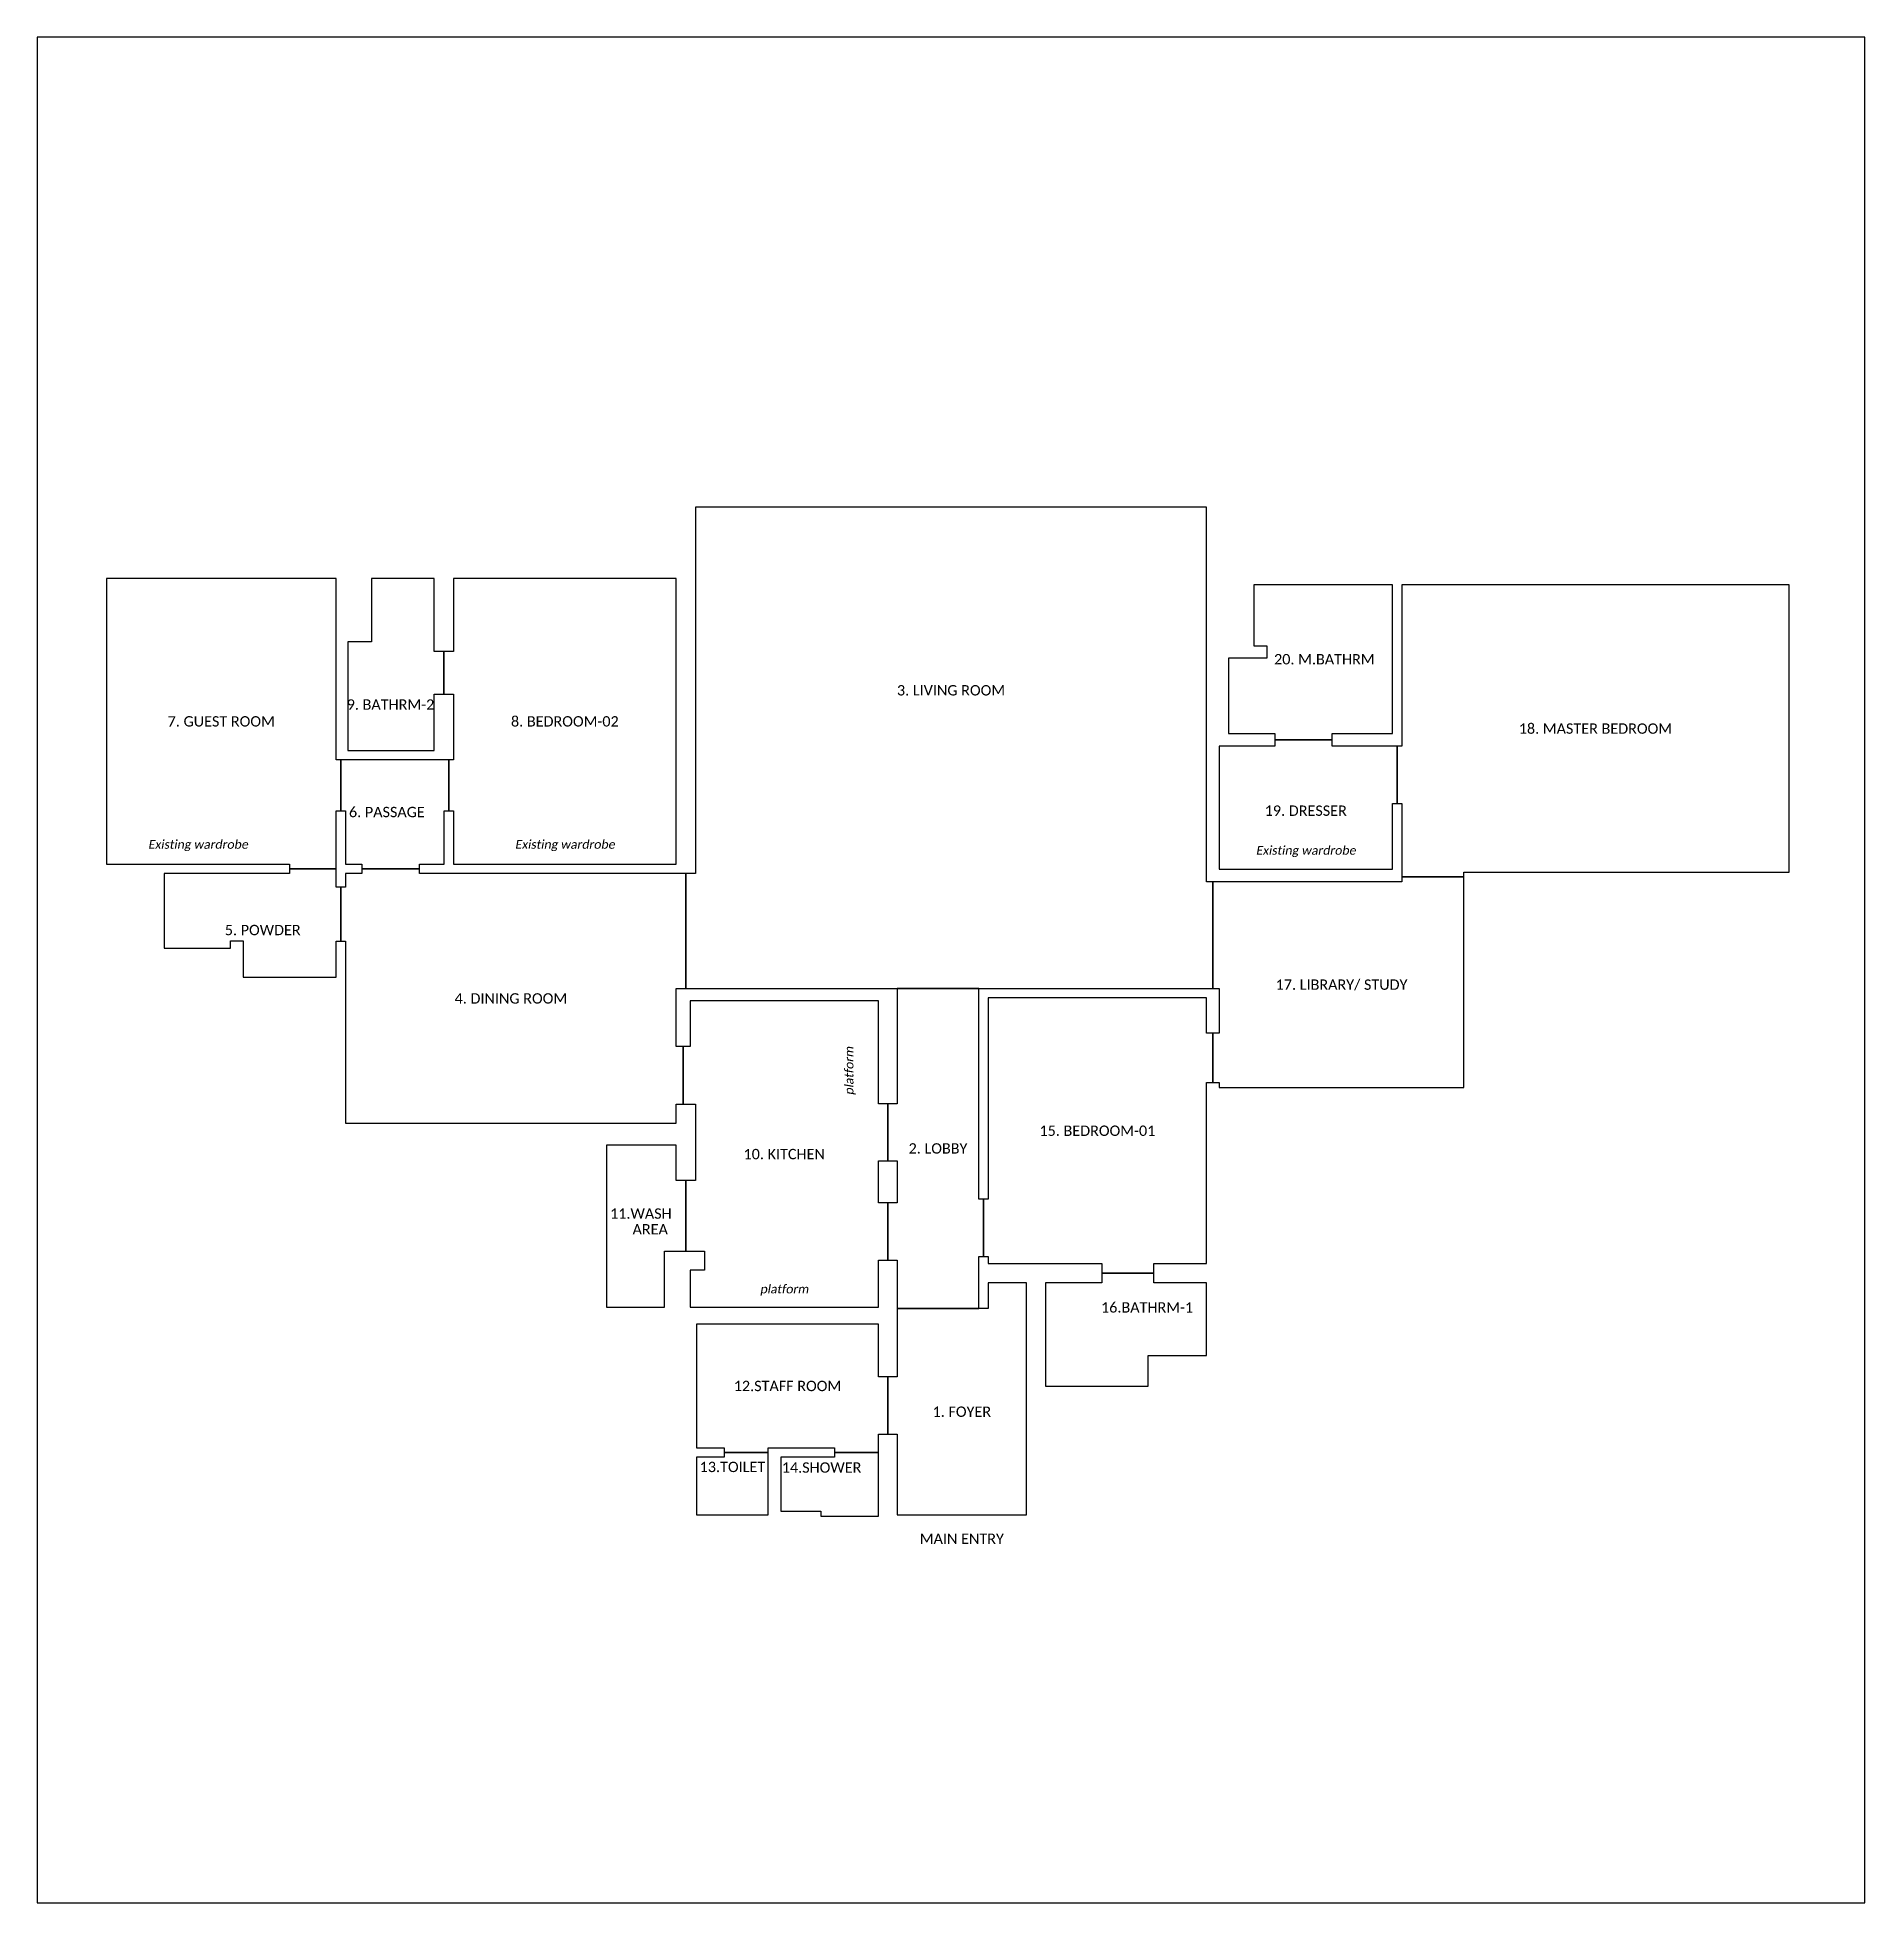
# Model space of a CAD drawing. Header units: millimetres. Extents: x -178592 to 87348, y -1412 to 59448.
# Drawn here: x 58232 to 87348, y 0 to 29724 of the extents above; entities that cross this region are included whole.
import ezdxf
from ezdxf.enums import TextEntityAlignment as Align

# ---------------------------------------------------------------- set-up
doc = ezdxf.new("R2010")
doc.units = ezdxf.units.MM
doc.layers.get('Defpoints').update_dxf_attribs({"color": 211})
doc.layers.add('A-WALL', color=7, linetype='Continuous')
doc.layers.add('A_TEXT', color=1, linetype='Continuous')
doc.styles.add('starc 50', font='calibri.ttf', dxfattribs={"width": 0.8, "height": 2.3})

# ---------------------------------------------------------------- blocks, each defined once
blk = doc.blocks.new('A$C8b5b6320')
at = {"layer": 'A_TEXT', "style": 'starc 50'}
for s, p in [('20. M.BATHRM', (19711, -1555)), ('3. LIVING ROOM', (13763, -2050)), ('9. BATHRM-2', (4832, -2277)), ('7. GUEST ROOM', (2135, -2545)), ('8. BEDROOM-02', (7610, -2545)), ('18. MASTER BEDROOM', (24030, -2660)), ('6. PASSAGE', (4774, -3990)), ('19. DRESSER', (19415, -3968)), ('5. POWDER', (2796, -5870)), ('17. LIBRARY/ STUDY', (19985, -6740)), ('4. DINING ROOM', (6750, -6960)), ('15. BEDROOM-01', (16095, -9068)), ('10. KITCHEN', (11105, -9440)), ('2. LOBBY', (13555, -9350)), ('11.WASH', (8821, -10388)), ('AREA', (8970, -10638)), ('16.BATHRM-1', (16887, -11883)), ('12.STAFF ROOM', (11157, -13135)), ('1. FOYER', (13935, -13545)), ('13.TOILET', (10280, -14425)), ('14.SHOWER', (11700, -14435)), ('MAIN ENTRY', (13935, -15570))]:
    blk.add_text(s, height=165, rotation=360, dxfattribs=at).set_placement(p, align=Align.MIDDLE_CENTER)
at = {"layer": 'A_TEXT', "style": 'starc 50', "oblique": 10}
for s, rotation, p in [('Existing wardrobe', 360, (1765, -4505)), ('Existing wardrobe', 360, (7610, -4505)), ('Existing wardrobe', 360, (19415, -4600)), ('platform', 90, (12138, -8115)), ('platform', 360, (11105, -11590))]:
    blk.add_text(s, height=140, rotation=rotation, dxfattribs=at).set_placement(p, align=Align.MIDDLE_CENTER)

msp = doc.modelspace()

# ---------------------------------------------------------------- linework, layer by layer
at = {"layer": 'A-WALL', "color": 4}
for points in [[(76862.1, 22238.9), (68717.1, 22238.9), (68717.1, 16398.9), (68564.6, 16398.9), (68564.6, 14568.9), (71932.1, 14568.9), (73232.1, 14568.9), (76962.1, 14568.9), (76962.1, 16268.9), (76862.1, 16268.9), (76862.1, 22238.9)], [(63067.1, 18208.9), (62992.1, 18208.9), (62992.1, 21098.9), (59332.1, 21098.9), (59332.1, 16548.9), (62252.1, 16548.9), (62252.1, 16473.9), (62992.1, 16473.9), (62992.1, 17398.9), (63067.1, 17398.9), (63067.1, 18208.9)], [(64557.1, 19258.9), (64709.6, 19258.9), (64709.6, 19938.9), (64557.1, 19938.9), (64557.1, 21098.9), (63557.1, 21098.9), (63557.1, 20088.9), (63177.1, 20088.9), (63177.1, 18358.9), (64557.1, 18358.9), (64557.1, 19258.9)], [(68412.1, 21098.9), (64862.1, 21098.9), (64862.1, 19938.9), (64709.6, 19938.9), (64709.6, 19258.9), (64862.1, 19258.9), (64862.1, 18208.9), (64787.1, 18208.9), (64787.1, 17398.9), (64862.1, 17398.9), (64862.1, 16548.9), (68412.1, 16548.9), (68412.1, 21098.9)], [(79822.1, 20998.9), (77612.1, 20998.9), (77612.1, 20028.9), (77822.1, 20028.9), (77822.1, 19828.9), (77212.1, 19828.9), (77212.1, 18628.9), (77949.6, 18628.9), (77949.6, 18528.9), (78864.6, 18528.9), (78864.6, 18628.9), (79822.1, 18628.9), (79822.1, 20998.9)], [(86142.1, 20998.9), (79972.1, 20998.9), (79972.1, 18428.9), (79897.1, 18428.9), (79897.1, 17513.9), (79972.1, 17513.9), (79972.1, 16343.9), (80962.1, 16343.9), (80962.1, 16418.9), (86142.1, 16418.9), (86142.1, 20998.9)], [(79822.1, 17513.9), (79897.1, 17513.9), (79897.1, 18428.9), (78864.6, 18428.9), (78864.6, 18528.9), (77949.6, 18528.9), (77949.6, 18428.9), (77062.1, 18428.9), (77062.1, 16468.9), (79822.1, 16468.9), (79822.1, 17513.9)], [(64787.1, 18208.9), (63067.1, 18208.9), (63067.1, 17398.9), (63142.1, 17398.9), (63142.1, 16548.9), (63404.6, 16548.9), (63404.6, 16473.9), (64319.6, 16473.9), (64319.6, 16548.9), (64712.1, 16548.9), (64712.1, 17398.9), (64787.1, 17398.9), (64787.1, 18208.9)], [(63067.1, 16183.9), (62992.1, 16183.9), (62992.1, 16473.9), (62252.1, 16473.9), (62252.1, 16398.9), (60252.1, 16398.9), (60252.1, 15208.9), (61312.1, 15208.9), (61312.1, 15328.9), (61512.1, 15328.9), (61512.1, 14748.9), (62992.1, 14748.9), (62992.1, 15323.9), (63067.1, 15323.9), (63067.1, 16183.9)], [(68564.6, 16398.9), (64319.6, 16398.9), (64319.6, 16473.9), (63404.6, 16473.9), (63404.6, 16398.9), (63142.1, 16398.9), (63142.1, 16183.9), (63067.1, 16183.9), (63067.1, 15323.9), (63142.1, 15323.9), (63142.1, 12418.9), (68412.1, 12418.9), (68412.1, 12726.4), (68522.1, 12726.4), (68522.1, 13641.4), (68412.1, 13641.4), (68412.1, 14568.9), (68564.6, 14568.9), (68564.6, 16398.9)], [(80962.1, 16343.9), (79972.1, 16343.9), (79972.1, 16268.9), (76962.1, 16268.9), (76962.1, 14568.9), (77062.1, 14568.9), (77062.1, 13853.9), (76962.1, 13853.9), (76962.1, 13068.9), (77062.1, 13068.9), (77062.1, 12988.9), (80962.1, 12988.9), (80962.1, 16343.9)], [(73232.1, 10296.4), (73307.1, 10296.4), (73307.1, 11211.4), (73232.1, 11211.4), (73232.1, 14568.9), (71932.1, 14568.9), (71932.1, 12728.9), (71782.1, 12728.9), (71782.1, 11818.9), (71932.1, 11818.9), (71932.1, 11151.4), (71782.1, 11151.4), (71782.1, 10236.4), (71932.1, 10236.4), (71932.1, 9468.9), (73232.1, 9468.9), (73232.1, 10296.4)], [(71632.1, 14368.9), (68632.1, 14368.9), (68632.1, 13641.4), (68522.1, 13641.4), (68522.1, 12726.4), (68717.1, 12726.4), (68717.1, 11508.9), (68564.6, 11508.9), (68564.6, 10383.9), (68862.1, 10383.9), (68862.1, 10078.9), (68632.1, 10078.9), (68632.1, 9488.9), (71632.1, 9488.9), (71632.1, 10236.4), (71782.1, 10236.4), (71782.1, 11151.4), (71632.1, 11151.4), (71632.1, 11818.9), (71782.1, 11818.9), (71782.1, 12728.9), (71632.1, 12728.9), (71632.1, 14368.9)], [(76862.1, 13068.9), (76962.1, 13068.9), (76962.1, 13853.9), (76862.1, 13853.9), (76862.1, 14418.9), (73382.1, 14418.9), (73382.1, 11211.4), (73307.1, 11211.4), (73307.1, 10296.4), (73382.1, 10296.4), (73382.1, 10183.9), (75192.1, 10183.9), (75192.1, 10031.4), (76022.1, 10031.4), (76022.1, 10183.9), (76862.1, 10183.9), (76862.1, 13068.9)], [(68564.6, 11508.9), (68412.1, 11508.9), (68412.1, 12068.9), (67302.1, 12068.9), (67302.1, 9488.9), (68222.1, 9488.9), (68222.1, 10383.9), (68564.6, 10383.9), (68564.6, 11508.9)], [(73992.1, 9878.9), (73382.1, 9878.9), (73382.1, 9468.9), (73232.1, 9468.9), (71932.1, 9468.9), (71932.1, 8381.4), (71782.1, 8381.4), (71782.1, 7466.4), (71932.1, 7466.4), (71932.1, 6178.9), (73992.1, 6178.9), (73992.1, 9878.9)], [(76862.1, 9878.9), (76022.1, 9878.9), (76022.1, 10031.4), (75192.1, 10031.4), (75192.1, 9878.9), (74297.1, 9878.9), (74297.1, 8228.9), (75932.1, 8228.9), (75932.1, 8718.9), (76862.1, 8718.9), (76862.1, 9878.9)], [(71632.1, 9218.9), (68737.1, 9218.9), (68737.1, 7248.9), (69177.1, 7248.9), (69177.1, 7173.9), (69877.1, 7173.9), (69877.1, 7248.9), (70932.1, 7248.9), (70932.1, 7173.9), (71632.1, 7173.9), (71632.1, 7466.4), (71782.1, 7466.4), (71782.1, 8381.4), (71632.1, 8381.4), (71632.1, 9218.9)], [(69877.1, 7173.9), (69177.1, 7173.9), (69177.1, 7098.9), (68737.1, 7098.9), (68737.1, 6178.9), (69877.1, 6178.9), (69877.1, 7173.9)], [(71632.1, 7173.9), (70932.1, 7173.9), (70932.1, 7098.9), (70077.1, 7098.9), (70077.1, 6238.9), (70717.1, 6238.9), (70717.1, 6158.9), (71632.1, 6158.9), (71632.1, 7173.9)]]:
    msp.add_lwpolyline(points, close=True, dxfattribs=at)
at = {"layer": 'Defpoints'}
msp.add_lwpolyline([(58231.7, 0), (87347.5, 0), (87347.5, 29723.9), (58231.7, 29723.9)], close=True, dxfattribs=at)

# ---------------------------------------------------------------- block references
at = {"layer": 'A_TEXT'}
msp.add_blockref('A$C8b5b6320', (59027.1, 21368.9), dxfattribs=at)

doc.saveas('drawing.dxf')
